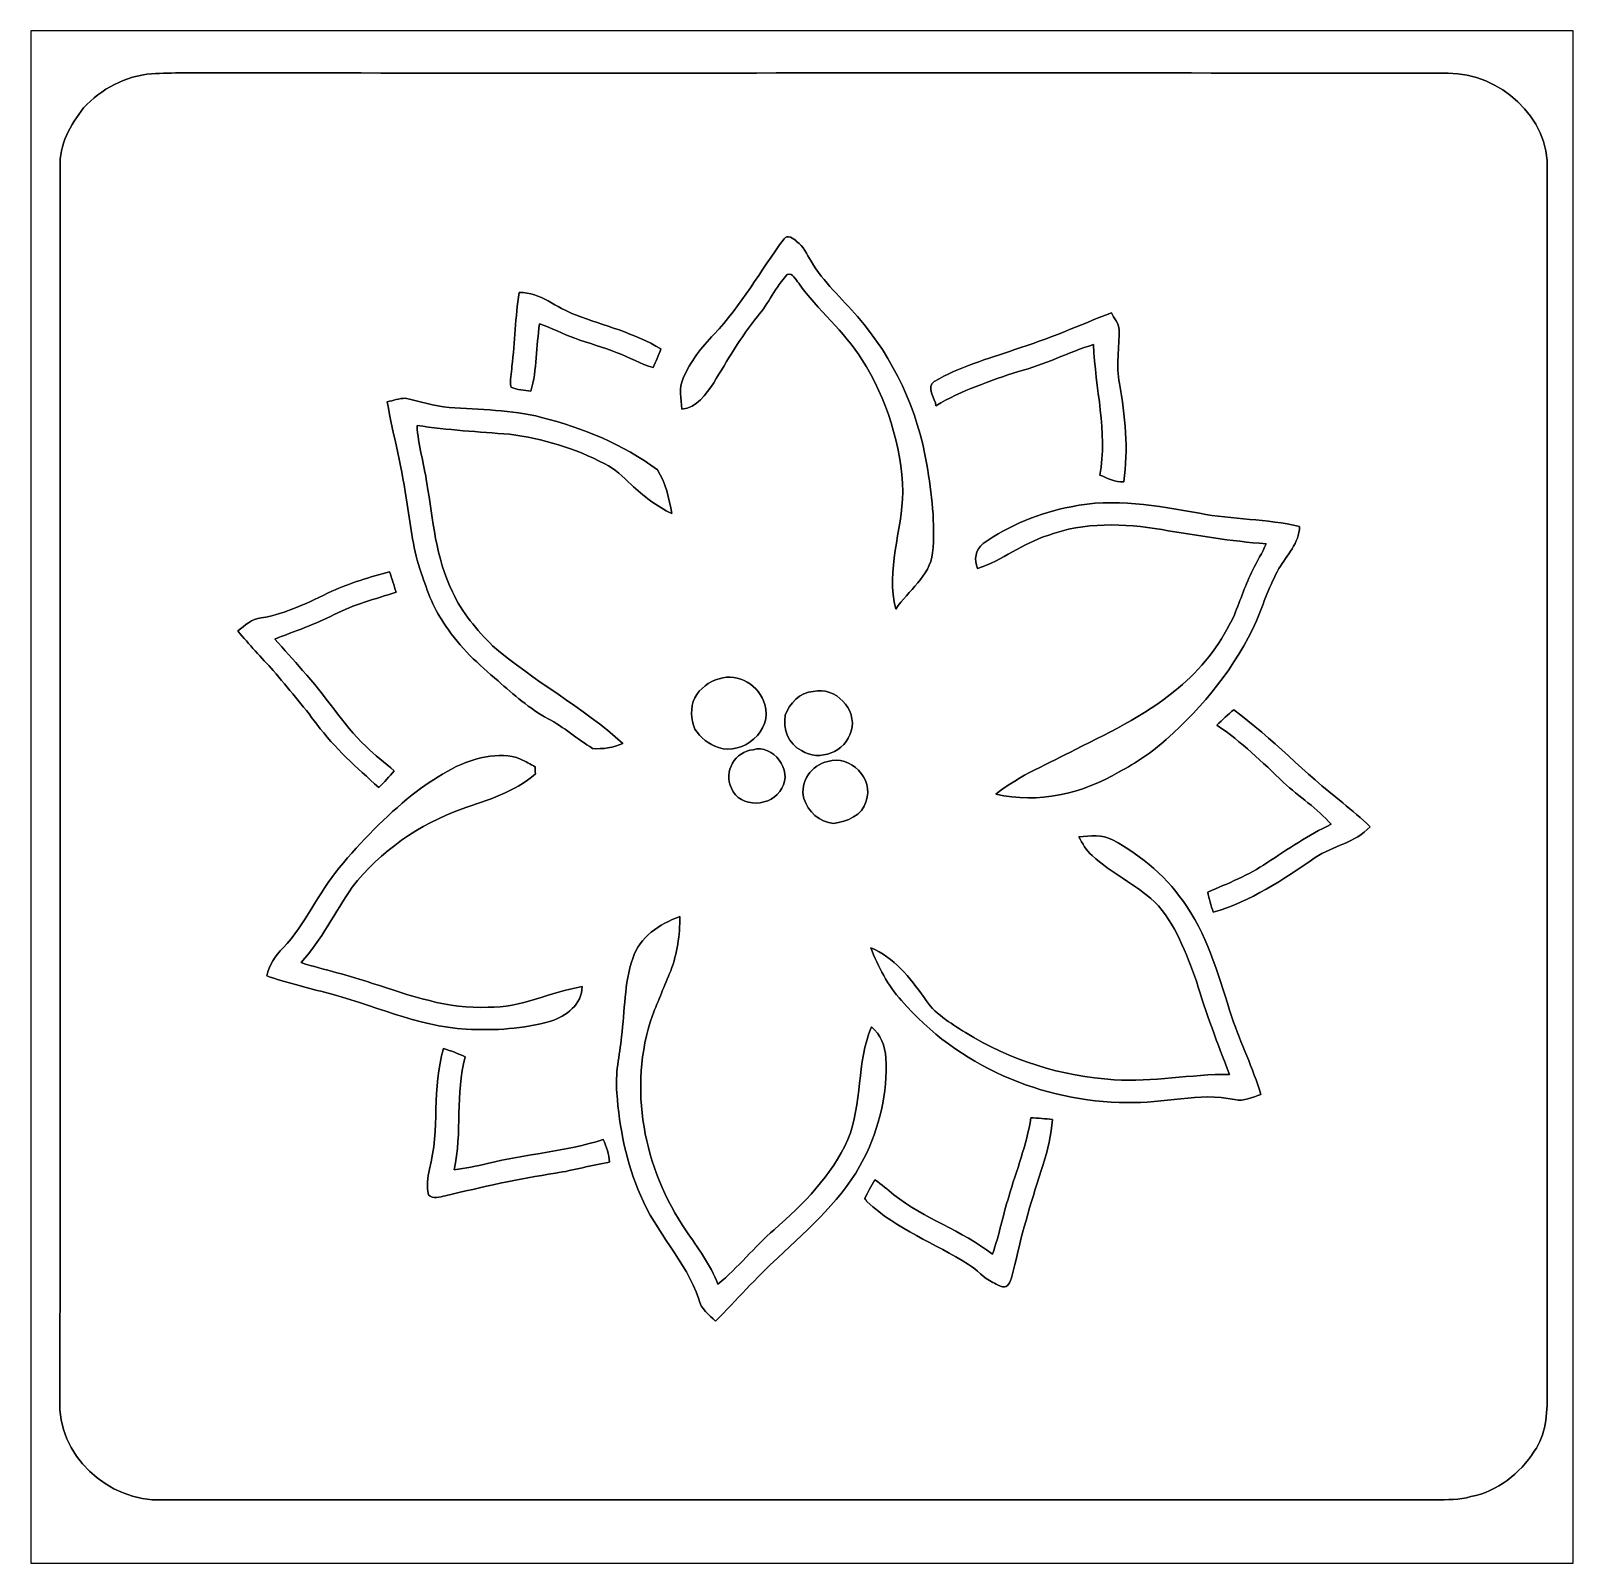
# Model space of a CAD drawing. Header units: centimetres. Extents: x -16.8 to 16.8, y -16.7 to 16.7.
import ezdxf

# ---------------------------------------------------------------- set-up
doc = ezdxf.new("R2010")
doc.units = ezdxf.units.CM
doc.header["$MEASUREMENT"] = 0
doc.layers.add('Layer 1', color=7, linetype='Continuous')

msp = doc.modelspace()

# ---------------------------------------------------------------- linework, layer by layer
at = {"layer": 'Layer 1', "color": 7}
for points, knots in [([(-16.77458, 16.66875), (-16.77458, 16.66875), (16.77458, 16.66875), (16.77458, 16.66875), (16.77458, 16.66875), (16.77458, 16.66875), (16.77458, -16.66875), (16.77458, -16.66875), (16.77458, -16.66875), (16.77458, -16.66875), (-16.77458, -16.66875), (-16.77458, -16.66875), (-16.77458, -16.66875), (-16.77458, -16.66875), (-16.77458, 16.66875), (-16.77458, 16.66875), (-16.77458, 16.66875), (-16.77458, 16.66875), (-16.77458, 16.66875), (-16.77458, 16.66875)], [0, 0, 0, 0, 0.16666667, 0.16666667, 0.16666667, 0.16666667, 0.33333333, 0.33333333, 0.33333333, 0.33333333, 0.5, 0.5, 0.5, 0.5, 0.66666667, 0.66666667, 0.66666667, 0.66666667, 1, 1, 1, 1]), ([(-14.14851, 15.73283), (-14.71295, 15.69579), (-15.24564, 15.40122), (-15.6277, 14.992), (-15.6277, 14.992), (-15.91416, 14.62617), (-16.15969, 14.1859), (-16.13711, 13.70612), (-16.13711, 13.70612), (-16.14382, 4.76885), (-16.1357, -4.16913), (-16.14135, -13.1064), (-16.14135, -13.1064), (-16.22213, -14.30726), (-15.08654, -15.34125), (-13.91779, -15.29327), (-13.91779, -15.29327), (-4.68665, -15.29362), (4.54484, -15.2908), (13.77632, -15.29433), (13.77632, -15.29433), (14.03491, -15.28621), (14.3002, -15.29397), (14.55208, -15.22201), (14.55208, -15.22201), (15.12464, -15.10877), (15.61747, -14.71895), (15.92897, -14.23458), (15.92897, -14.23458), (16.18509, -13.88039), (16.21155, -13.42072), (16.21226, -13.00021), (16.21226, -13.00021), (16.20802, -4.1215), (16.20943, 4.75721), (16.21155, 13.63592), (16.21155, 13.63592), (16.26552, 14.78774), (15.17015, 15.74553), (14.0589, 15.74835), (14.0589, 15.74835), (4.88668, 15.75717), (-4.28625, 15.74659), (-13.45847, 15.75364), (-13.45847, 15.75364), (-13.68884, 15.75435), (-13.91885, 15.74729), (-14.14851, 15.73283)], [0, 0, 0, 0, 0.07692308, 0.07692308, 0.07692308, 0.07692308, 0.15384615, 0.15384615, 0.15384615, 0.15384615, 0.23076923, 0.23076923, 0.23076923, 0.23076923, 0.30769231, 0.30769231, 0.30769231, 0.30769231, 0.38461538, 0.38461538, 0.38461538, 0.38461538, 0.46153846, 0.46153846, 0.46153846, 0.46153846, 0.53846154, 0.53846154, 0.53846154, 0.53846154, 0.61538462, 0.61538462, 0.61538462, 0.61538462, 0.69230769, 0.69230769, 0.69230769, 0.69230769, 0.76923077, 0.76923077, 0.76923077, 0.76923077, 0.84615385, 0.84615385, 0.84615385, 0.84615385, 1, 1, 1, 1]), ([(-0.39053, 12.14085), (-0.32456, 12.24562), (-0.17392, 12.15425), (-0.11994, 12.08652), (-0.11994, 12.08652), (0.0381, 11.98704), (0.10195, 11.80818), (0.1972, 11.65789), (0.1972, 11.65789), (0.46673, 11.20281), (0.86184, 10.84545), (1.20826, 10.45139), (1.20826, 10.45139), (1.99531, 9.54546), (2.51742, 8.41587), (2.71463, 7.23336), (2.71463, 7.23336), (2.81799, 6.59871), (2.90548, 5.95277), (2.84092, 5.30931), (2.84092, 5.30931), (2.77742, 4.79601), (2.31069, 4.49121), (2.03906, 4.08834), (2.03906, 4.08834), (1.81928, 4.93854), (2.17981, 5.78591), (2.19322, 6.63787), (2.19322, 6.63787), (2.16429, 7.65598), (1.84185, 8.65964), (1.3021, 9.52077), (1.3021, 9.52077), (0.92216, 10.13742), (0.33937, 10.58792), (-0.07232, 11.17917), (-0.07232, 11.17917), (-0.14358, 11.25149), (-0.19191, 11.41448), (-0.32103, 11.36756), (-0.32103, 11.36756), (-0.57291, 11.09098), (-0.72919, 10.74385), (-0.96591, 10.45527), (-0.96591, 10.45527), (-1.33421, 10.00866), (-1.62137, 9.50454), (-1.91982, 9.011), (-1.91982, 9.011), (-2.08703, 8.76229), (-2.28529, 8.46561), (-2.61479, 8.44056), (-2.61479, 8.44056), (-2.62784, 8.66105), (-2.68217, 8.89882), (-2.5848, 9.10872), (-2.5848, 9.10872), (-2.42993, 9.46785), (-2.18793, 9.78606), (-1.91488, 10.06404), (-1.91488, 10.06404), (-1.31904, 10.68811), (-0.90664, 11.45505), (-0.39053, 12.14085)], [0, 0, 0, 0, 0.05882353, 0.05882353, 0.05882353, 0.05882353, 0.11764706, 0.11764706, 0.11764706, 0.11764706, 0.17647059, 0.17647059, 0.17647059, 0.17647059, 0.23529412, 0.23529412, 0.23529412, 0.23529412, 0.29411765, 0.29411765, 0.29411765, 0.29411765, 0.35294118, 0.35294118, 0.35294118, 0.35294118, 0.41176471, 0.41176471, 0.41176471, 0.41176471, 0.47058824, 0.47058824, 0.47058824, 0.47058824, 0.52941176, 0.52941176, 0.52941176, 0.52941176, 0.58823529, 0.58823529, 0.58823529, 0.58823529, 0.64705882, 0.64705882, 0.64705882, 0.64705882, 0.70588235, 0.70588235, 0.70588235, 0.70588235, 0.76470588, 0.76470588, 0.76470588, 0.76470588, 0.82352941, 0.82352941, 0.82352941, 0.82352941, 0.88235294, 0.88235294, 0.88235294, 0.88235294, 1, 1, 1, 1]), ([(-6.15244, 10.97386), (-5.68219, 10.98868), (-5.34423, 10.6366), (-4.92619, 10.48844), (-4.92619, 10.48844), (-4.30248, 10.25384), (-3.64349, 10.09474), (-3.06776, 9.74866), (-3.06776, 9.74866), (-3.11926, 9.61037), (-3.18206, 9.47632), (-3.24062, 9.34085), (-3.24062, 9.34085), (-3.51261, 9.41529), (-3.7532, 9.56769), (-4.01743, 9.66294), (-4.01743, 9.66294), (-4.32153, 9.78394), (-4.63832, 9.86861), (-4.94453, 9.98361), (-4.94453, 9.98361), (-5.20524, 10.07145), (-5.44654, 10.20974), (-5.70936, 10.29194), (-5.70936, 10.29194), (-5.78132, 9.80475), (-5.76404, 9.3031), (-5.89633, 8.82579), (-5.89633, 8.82579), (-6.04097, 8.85225), (-6.19372, 8.85261), (-6.32919, 8.91293), (-6.32919, 8.91293), (-6.36799, 9.06321), (-6.31578, 9.21844), (-6.31049, 9.36872), (-6.31049, 9.36872), (-6.24452, 9.90247), (-6.23641, 10.44187), (-6.15244, 10.97386)], [0, 0, 0, 0, 0.09090909, 0.09090909, 0.09090909, 0.09090909, 0.18181818, 0.18181818, 0.18181818, 0.18181818, 0.27272727, 0.27272727, 0.27272727, 0.27272727, 0.36363636, 0.36363636, 0.36363636, 0.36363636, 0.45454545, 0.45454545, 0.45454545, 0.45454545, 0.54545455, 0.54545455, 0.54545455, 0.54545455, 0.63636364, 0.63636364, 0.63636364, 0.63636364, 0.72727273, 0.72727273, 0.72727273, 0.72727273, 0.81818182, 0.81818182, 0.81818182, 0.81818182, 1, 1, 1, 1]), ([(4.6288, 9.73314), (5.34423, 9.95821), (6.03038, 10.26301), (6.72924, 10.53359), (6.72924, 10.53359), (6.78674, 10.41259), (6.89504, 10.30464), (6.90245, 10.16494), (6.90245, 10.16494), (6.89716, 9.77582), (6.83119, 9.38424), (6.90598, 8.9976), (6.90598, 8.9976), (7.02769, 8.29451), (7.10494, 7.56708), (6.99946, 6.85906), (6.99946, 6.85906), (6.81496, 6.82766), (6.64774, 6.94902), (6.47629, 6.99946), (6.47629, 6.99946), (6.65833, 7.95126), (6.37258, 8.89388), (6.34153, 9.84391), (6.34153, 9.84391), (5.78661, 9.6774), (5.27226, 9.39482), (4.70676, 9.25901), (4.70676, 9.25901), (4.09152, 9.05475), (3.47133, 8.84484), (2.91147, 8.51147), (2.91147, 8.51147), (2.90654, 8.6681), (2.68146, 8.9221), (2.8769, 9.0424), (2.8769, 9.0424), (3.42477, 9.35461), (4.03437, 9.53311), (4.6288, 9.73314)], [0, 0, 0, 0, 0.09090909, 0.09090909, 0.09090909, 0.09090909, 0.18181818, 0.18181818, 0.18181818, 0.18181818, 0.27272727, 0.27272727, 0.27272727, 0.27272727, 0.36363636, 0.36363636, 0.36363636, 0.36363636, 0.45454545, 0.45454545, 0.45454545, 0.45454545, 0.54545455, 0.54545455, 0.54545455, 0.54545455, 0.63636364, 0.63636364, 0.63636364, 0.63636364, 0.72727273, 0.72727273, 0.72727273, 0.72727273, 0.81818182, 0.81818182, 0.81818182, 0.81818182, 1, 1, 1, 1]), ([(-9.023, 8.59684), (-8.89282, 8.62471), (-8.76371, 8.67692), (-8.62894, 8.67375), (-8.62894, 8.67375), (-8.31286, 8.60566), (-8.00312, 8.49983), (-7.67856, 8.47549), (-7.67856, 8.47549), (-7.00723, 8.42045), (-6.32425, 8.42998), (-5.66808, 8.25959), (-5.66808, 8.25959), (-4.77097, 8.03028), (-3.8922, 7.67362), (-3.14572, 7.11906), (-3.14572, 7.11906), (-2.96122, 6.84001), (-2.89348, 6.49252), (-2.83245, 6.16585), (-2.83245, 6.16585), (-3.16195, 6.32107), (-3.45123, 6.54897), (-3.71475, 6.79803), (-3.71475, 6.79803), (-3.89537, 6.95995), (-4.06471, 7.14269), (-4.28766, 7.24782), (-4.28766, 7.24782), (-4.93254, 7.58472), (-5.64162, 7.79921), (-6.3627, 7.89058), (-6.3627, 7.89058), (-7.03368, 7.94773), (-7.70784, 7.97913), (-8.37353, 8.08531), (-8.37353, 8.08531), (-8.35237, 7.65986), (-8.22149, 7.25099), (-8.1601, 6.83119), (-8.1601, 6.83119), (-8.02852, 6.03285), (-7.9689, 5.19853), (-7.60024, 4.4637), (-7.60024, 4.4637), (-7.40093, 4.01391), (-7.07778, 3.63149), (-6.72888, 3.28965), (-6.72888, 3.28965), (-5.83494, 2.51566), (-4.77097, 1.96109), (-3.89784, 1.16134), (-3.89784, 1.16134), (-4.10563, 1.08373), (-4.33388, 1.03152), (-4.55542, 1.05728), (-4.55542, 1.05728), (-4.88633, 1.26048), (-5.18054, 1.52047), (-5.5245, 1.70392), (-5.5245, 1.70392), (-5.92949, 1.91735), (-6.2671, 2.2292), (-6.61247, 2.52448), (-6.61247, 2.52448), (-7.02839, 2.88361), (-7.44643, 3.25367), (-7.74629, 3.71969), (-7.74629, 3.71969), (-8.00523, 4.06329), (-8.1467, 4.47358), (-8.28428, 4.87574), (-8.28428, 4.87574), (-8.45785, 5.35622), (-8.50371, 5.86881), (-8.58838, 6.36905), (-8.58838, 6.36905), (-8.68998, 7.12011), (-8.88753, 7.85248), (-9.023, 8.59684)], [0, 0, 0, 0, 0.04761905, 0.04761905, 0.04761905, 0.04761905, 0.0952381, 0.0952381, 0.0952381, 0.0952381, 0.14285714, 0.14285714, 0.14285714, 0.14285714, 0.19047619, 0.19047619, 0.19047619, 0.19047619, 0.23809524, 0.23809524, 0.23809524, 0.23809524, 0.28571429, 0.28571429, 0.28571429, 0.28571429, 0.33333333, 0.33333333, 0.33333333, 0.33333333, 0.38095238, 0.38095238, 0.38095238, 0.38095238, 0.42857143, 0.42857143, 0.42857143, 0.42857143, 0.47619048, 0.47619048, 0.47619048, 0.47619048, 0.52380952, 0.52380952, 0.52380952, 0.52380952, 0.57142857, 0.57142857, 0.57142857, 0.57142857, 0.61904762, 0.61904762, 0.61904762, 0.61904762, 0.66666667, 0.66666667, 0.66666667, 0.66666667, 0.71428571, 0.71428571, 0.71428571, 0.71428571, 0.76190476, 0.76190476, 0.76190476, 0.76190476, 0.80952381, 0.80952381, 0.80952381, 0.80952381, 0.85714286, 0.85714286, 0.85714286, 0.85714286, 0.9047619, 0.9047619, 0.9047619, 0.9047619, 1, 1, 1, 1]), ([(5.85294, 6.31649), (6.78074, 6.51192), (7.73007, 6.33977), (8.64764, 6.17185), (8.64764, 6.17185), (9.36731, 6.03215), (10.11132, 6.05543), (10.82463, 5.88645), (10.82463, 5.88645), (10.81828, 5.52132), (10.54806, 5.2645), (10.37484, 4.97029), (10.37484, 4.97029), (10.1727, 4.60904), (10.04252, 4.21499), (9.88836, 3.83258), (9.88836, 3.83258), (9.43751, 2.8381), (8.73407, 1.97168), (7.92021, 1.25095), (7.92021, 1.25095), (7.61365, 0.97049), (7.26405, 0.73978), (6.89786, 0.54469), (6.89786, 0.54469), (6.10235, 0.07444), (5.12868, -0.15769), (4.21852, 0.06491), (4.21852, 0.06491), (4.73851, 0.47837), (5.36822, 0.72319), (5.9503, 1.03611), (5.9503, 1.03611), (6.76451, 1.43686), (7.59072, 1.84221), (8.2737, 2.45075), (8.2737, 2.45075), (8.75806, 2.86244), (9.13941, 3.38914), (9.40541, 3.96487), (9.40541, 3.96487), (9.53982, 4.29013), (9.64988, 4.62633), (9.80652, 4.94171), (9.80652, 4.94171), (9.90141, 5.13045), (10.01219, 5.31142), (10.09438, 5.50651), (10.09438, 5.50651), (9.33274, 5.5693), (8.57814, 5.68819), (7.82567, 5.81766), (7.82567, 5.81766), (7.00405, 5.95454), (6.13904, 5.98487), (5.3467, 5.69207), (5.3467, 5.69207), (4.80519, 5.51991), (4.35716, 5.14244), (3.81494, 4.9724), (3.81494, 4.9724), (3.74297, 5.1622), (3.76696, 5.37739), (3.94088, 5.51215), (3.94088, 5.51215), (4.50709, 5.91891), (5.17207, 6.17784), (5.85294, 6.31649)], [0, 0, 0, 0, 0.05555556, 0.05555556, 0.05555556, 0.05555556, 0.11111111, 0.11111111, 0.11111111, 0.11111111, 0.16666667, 0.16666667, 0.16666667, 0.16666667, 0.22222222, 0.22222222, 0.22222222, 0.22222222, 0.27777778, 0.27777778, 0.27777778, 0.27777778, 0.33333333, 0.33333333, 0.33333333, 0.33333333, 0.38888889, 0.38888889, 0.38888889, 0.38888889, 0.44444444, 0.44444444, 0.44444444, 0.44444444, 0.5, 0.5, 0.5, 0.5, 0.55555556, 0.55555556, 0.55555556, 0.55555556, 0.61111111, 0.61111111, 0.61111111, 0.61111111, 0.66666667, 0.66666667, 0.66666667, 0.66666667, 0.72222222, 0.72222222, 0.72222222, 0.72222222, 0.77777778, 0.77777778, 0.77777778, 0.77777778, 0.83333333, 0.83333333, 0.83333333, 0.83333333, 0.88888889, 0.88888889, 0.88888889, 0.88888889, 1, 1, 1, 1]), ([(-10.23091, 4.47604), (-9.82768, 4.6609), (-9.39976, 4.7812), (-8.97361, 4.90079), (-8.97361, 4.90079), (-8.9221, 4.75368), (-8.87518, 4.60481), (-8.82968, 4.45558), (-8.82968, 4.45558), (-9.28264, 4.30318), (-9.75184, 4.19171), (-10.17729, 3.96734), (-10.17729, 3.96734), (-10.59251, 3.75497), (-11.03489, 3.6068), (-11.4681, 3.43711), (-11.4681, 3.43711), (-11.26843, 3.20746), (-11.06382, 2.98203), (-10.86238, 2.75378), (-10.86238, 2.75378), (-10.37273, 2.22744), (-10.00619, 1.59667), (-9.48337, 1.09961), (-9.48337, 1.09961), (-9.29323, 0.90699), (-9.07838, 0.74189), (-8.86848, 0.57115), (-8.86848, 0.57115), (-8.9789, 0.44768), (-9.08685, 0.32138), (-9.20856, 0.20849), (-9.20856, 0.20849), (-9.68622, 0.63535), (-10.16564, 1.06786), (-10.55229, 1.58186), (-10.55229, 1.58186), (-10.85321, 1.98438), (-11.17671, 2.36855), (-11.50126, 2.75167), (-11.50126, 2.75167), (-11.76126, 3.03742), (-12.02937, 3.31682), (-12.2749, 3.61562), (-12.2749, 3.61562), (-12.11792, 3.72992), (-11.96799, 3.87914), (-11.76373, 3.89467), (-11.76373, 3.89467), (-11.22045, 3.98815), (-10.72268, 4.23792), (-10.23091, 4.47604)], [0, 0, 0, 0, 0.07142857, 0.07142857, 0.07142857, 0.07142857, 0.14285714, 0.14285714, 0.14285714, 0.14285714, 0.21428571, 0.21428571, 0.21428571, 0.21428571, 0.28571429, 0.28571429, 0.28571429, 0.28571429, 0.35714286, 0.35714286, 0.35714286, 0.35714286, 0.42857143, 0.42857143, 0.42857143, 0.42857143, 0.5, 0.5, 0.5, 0.5, 0.57142857, 0.57142857, 0.57142857, 0.57142857, 0.64285714, 0.64285714, 0.64285714, 0.64285714, 0.71428571, 0.71428571, 0.71428571, 0.71428571, 0.78571429, 0.78571429, 0.78571429, 0.78571429, 0.85714286, 0.85714286, 0.85714286, 0.85714286, 1, 1, 1, 1]), ([(-1.80093, 2.57246), (-1.38007, 2.71074), (-0.92287, 2.42217), (-0.80892, 2.01401), (-0.80892, 2.01401), (-0.63112, 1.44286), (-1.27953, 0.89958), (-1.81645, 1.07633), (-1.81645, 1.07633), (-2.02494, 1.14476), (-2.21544, 1.28976), (-2.32904, 1.47814), (-2.32904, 1.47814), (-2.41229, 1.69263), (-2.43628, 1.94557), (-2.33151, 2.15724), (-2.33151, 2.15724), (-2.22356, 2.36149), (-2.02212, 2.51178), (-1.80093, 2.57246)], [0, 0, 0, 0, 0.16666667, 0.16666667, 0.16666667, 0.16666667, 0.33333333, 0.33333333, 0.33333333, 0.33333333, 0.5, 0.5, 0.5, 0.5, 0.66666667, 0.66666667, 0.66666667, 0.66666667, 1, 1, 1, 1]), ([(0.24518, 2.29482), (0.72743, 2.41088), (1.20968, 1.90712), (1.07068, 1.43545), (1.07068, 1.43545), (0.95709, 0.98496), (0.37324, 0.75636), (-0.01446, 1.01071), (-0.01446, 1.01071), (-0.2921, 1.14512), (-0.41769, 1.48378), (-0.36583, 1.77729), (-0.36583, 1.77729), (-0.27481, 2.04258), (-0.04445, 2.27401), (0.24518, 2.29482)], [0, 0, 0, 0, 0.2, 0.2, 0.2, 0.2, 0.4, 0.4, 0.4, 0.4, 0.6, 0.6, 0.6, 0.6, 1, 1, 1, 1]), ([(9.02723, 1.56139), (9.14188, 1.68169), (9.26712, 1.79141), (9.39306, 1.89971), (9.39306, 1.89971), (10.22985, 1.27952), (10.93893, 0.50976), (11.76161, -0.12771), (11.76161, -0.12771), (11.9634, -0.29598), (12.16836, -0.46249), (12.35816, -0.64558), (12.35816, -0.64558), (12.04207, -1.00013), (11.54183, -1.05692), (11.16295, -1.31939), (11.16295, -1.31939), (10.4708, -1.79105), (9.7596, -2.27965), (8.94256, -2.50366), (8.94256, -2.50366), (8.89882, -2.35938), (8.85896, -2.21403), (8.82615, -2.06728), (8.82615, -2.06728), (9.26853, -1.88595), (9.71232, -1.69863), (10.11273, -1.43334), (10.11273, -1.43334), (10.5664, -1.13348), (11.01725, -0.82621), (11.51079, -0.59443), (11.51079, -0.59443), (11.20881, -0.24518), (10.81123, 0.00176), (10.47679, 0.31679), (10.47679, 0.31679), (10.0136, 0.75389), (9.55887, 1.20579), (9.02723, 1.56139)], [0, 0, 0, 0, 0.09090909, 0.09090909, 0.09090909, 0.09090909, 0.18181818, 0.18181818, 0.18181818, 0.18181818, 0.27272727, 0.27272727, 0.27272727, 0.27272727, 0.36363636, 0.36363636, 0.36363636, 0.36363636, 0.45454545, 0.45454545, 0.45454545, 0.45454545, 0.54545455, 0.54545455, 0.54545455, 0.54545455, 0.63636364, 0.63636364, 0.63636364, 0.63636364, 0.72727273, 0.72727273, 0.72727273, 0.72727273, 0.81818182, 0.81818182, 0.81818182, 0.81818182, 1, 1, 1, 1]), ([(-1.06257, 1.02764), (-0.62724, 1.16346), (-0.19297, 0.57256), (-0.44133, 0.19438), (-0.44133, 0.19438), (-0.63676, -0.21872), (-1.35819, -0.26106), (-1.53705, 0.19156), (-1.53705, 0.19156), (-1.7145, 0.55174), (-1.45062, 0.99624), (-1.06257, 1.02764)], [0, 0, 0, 0, 0.25, 0.25, 0.25, 0.25, 0.5, 0.5, 0.5, 0.5, 1, 1, 1, 1]), ([(-6.87317, 0.87595), (-6.62658, 0.89817), (-6.35423, 0.94156), (-6.12387, 0.82268), (-6.12387, 0.82268), (-6.01345, 0.77435), (-5.90762, 0.71579), (-5.80355, 0.65476), (-5.80355, 0.65476), (-5.80284, 0.60572), (-5.80178, 0.55668), (-5.80037, 0.50729), (-5.80037, 0.50729), (-6.24805, 0.10089), (-6.83824, -0.06209), (-7.39316, -0.26), (-7.39316, -0.26), (-8.32626, -0.59161), (-9.17434, -1.17969), (-9.78359, -1.9625), (-9.78359, -1.9625), (-10.15541, -2.50825), (-10.45175, -3.10656), (-10.89448, -3.60363), (-10.89448, -3.60363), (-10.38084, -3.76767), (-9.85132, -3.87491), (-9.34226, -4.05412), (-9.34226, -4.05412), (-8.5277, -4.318), (-7.69761, -4.62245), (-6.8259, -4.57235), (-6.8259, -4.57235), (-6.1154, -4.58964), (-5.47229, -4.23863), (-4.78367, -4.12538), (-4.78367, -4.12538), (-4.78543, -4.51132), (-5.12516, -4.76744), (-5.461, -4.87504), (-5.461, -4.87504), (-6.05684, -5.04578), (-6.68479, -5.08459), (-7.30179, -5.05001), (-7.30179, -5.05001), (-8.37706, -4.9911), (-9.35673, -4.50356), (-10.3886, -4.2478), (-10.3886, -4.2478), (-10.81017, -4.1402), (-11.23139, -4.03013), (-11.64449, -3.89361), (-11.64449, -3.89361), (-11.58875, -3.6576), (-11.46281, -3.44981), (-11.28501, -3.28507), (-11.28501, -3.28507), (-10.795, -2.76437), (-10.52654, -2.08421), (-10.06475, -1.54164), (-10.06475, -1.54164), (-9.59344, -0.95956), (-9.05757, -0.42898), (-8.48184, 0.05009), (-8.48184, 0.05009), (-7.99218, 0.40005), (-7.4803, 0.77011), (-6.87317, 0.87595)], [0, 0, 0, 0, 0.05555556, 0.05555556, 0.05555556, 0.05555556, 0.11111111, 0.11111111, 0.11111111, 0.11111111, 0.16666667, 0.16666667, 0.16666667, 0.16666667, 0.22222222, 0.22222222, 0.22222222, 0.22222222, 0.27777778, 0.27777778, 0.27777778, 0.27777778, 0.33333333, 0.33333333, 0.33333333, 0.33333333, 0.38888889, 0.38888889, 0.38888889, 0.38888889, 0.44444444, 0.44444444, 0.44444444, 0.44444444, 0.5, 0.5, 0.5, 0.5, 0.55555556, 0.55555556, 0.55555556, 0.55555556, 0.61111111, 0.61111111, 0.61111111, 0.61111111, 0.66666667, 0.66666667, 0.66666667, 0.66666667, 0.72222222, 0.72222222, 0.72222222, 0.72222222, 0.77777778, 0.77777778, 0.77777778, 0.77777778, 0.83333333, 0.83333333, 0.83333333, 0.83333333, 0.88888889, 0.88888889, 0.88888889, 0.88888889, 1, 1, 1, 1]), ([(0.56339, 0.77153), (1.05093, 0.92957), (1.57762, 0.3937), (1.39312, -0.08784), (1.39312, -0.08784), (1.32115, -0.40287), (0.97014, -0.53446), (0.68686, -0.57785), (0.68686, -0.57785), (0.381, -0.54398), (0.12947, -0.31785), (0.04022, -0.02963), (0.04022, -0.02963), (-0.05574, 0.32597), (0.21237, 0.70485), (0.56339, 0.77153)], [0, 0, 0, 0, 0.2, 0.2, 0.2, 0.2, 0.4, 0.4, 0.4, 0.4, 0.6, 0.6, 0.6, 0.6, 1, 1, 1, 1]), ([(6.02051, -0.86431), (6.26674, -0.85019), (6.53203, -0.80151), (6.7564, -0.93416), (6.7564, -0.93416), (7.40234, -1.27494), (7.97101, -1.77271), (8.37247, -2.38584), (8.37247, -2.38584), (8.86213, -3.11115), (9.07944, -3.97228), (9.3532, -4.79249), (9.3532, -4.79249), (9.53876, -5.36222), (9.81428, -5.89915), (9.98255, -6.47488), (9.98255, -6.47488), (9.79664, -6.52956), (9.60826, -6.63081), (9.4107, -6.58213), (9.4107, -6.58213), (8.63459, -6.41738), (7.85283, -6.67491), (7.07284, -6.64633), (7.07284, -6.64633), (5.22287, -6.64281), (3.37467, -5.84235), (2.16782, -4.42877), (2.16782, -4.42877), (1.85843, -4.10139), (1.65911, -3.69288), (1.49437, -3.27872), (1.49437, -3.27872), (1.99778, -3.49285), (2.3495, -3.92959), (2.65748, -4.36316), (2.65748, -4.36316), (2.86773, -4.70782), (3.22333, -4.91384), (3.55424, -5.1248), (3.55424, -5.1248), (4.52543, -5.72946), (5.65079, -6.07977), (6.79168, -6.14998), (6.79168, -6.14998), (7.63129, -6.20995), (8.45961, -6.02721), (9.29852, -6.03568), (9.29852, -6.03568), (9.04134, -5.3661), (8.78276, -4.69653), (8.58132, -4.0072), (8.58132, -4.0072), (8.35942, -3.39513), (8.12482, -2.76049), (7.67045, -2.27824), (7.67045, -2.27824), (7.24852, -1.90183), (6.731, -1.65171), (6.30943, -1.27459), (6.30943, -1.27459), (6.18314, -1.16205), (6.102, -1.01), (6.02051, -0.86431)], [0, 0, 0, 0, 0.05882353, 0.05882353, 0.05882353, 0.05882353, 0.11764706, 0.11764706, 0.11764706, 0.11764706, 0.17647059, 0.17647059, 0.17647059, 0.17647059, 0.23529412, 0.23529412, 0.23529412, 0.23529412, 0.29411765, 0.29411765, 0.29411765, 0.29411765, 0.35294118, 0.35294118, 0.35294118, 0.35294118, 0.41176471, 0.41176471, 0.41176471, 0.41176471, 0.47058824, 0.47058824, 0.47058824, 0.47058824, 0.52941176, 0.52941176, 0.52941176, 0.52941176, 0.58823529, 0.58823529, 0.58823529, 0.58823529, 0.64705882, 0.64705882, 0.64705882, 0.64705882, 0.70588235, 0.70588235, 0.70588235, 0.70588235, 0.76470588, 0.76470588, 0.76470588, 0.76470588, 0.82352941, 0.82352941, 0.82352941, 0.82352941, 0.88235294, 0.88235294, 0.88235294, 0.88235294, 1, 1, 1, 1]), ([(-3.683, -3.51331), (-3.53095, -3.04729), (-3.10092, -2.76084), (-2.65994, -2.60315), (-2.65994, -2.60315), (-2.6543, -3.00179), (-2.7111, -3.40536), (-2.85644, -3.7786), (-2.85644, -3.7786), (-2.98909, -4.10386), (-3.12455, -4.42842), (-3.25473, -4.75509), (-3.25473, -4.75509), (-3.79413, -6.31719), (-3.44311, -8.0899), (-2.52095, -9.43575), (-2.52095, -9.43575), (-2.2666, -9.80722), (-1.9939, -10.17446), (-1.82951, -10.59744), (-1.82951, -10.59744), (-1.38606, -10.24114), (-1.03646, -9.78464), (-0.60501, -9.41423), (-0.60501, -9.41423), (0.0314, -8.85578), (0.64699, -8.23771), (0.99871, -7.45419), (0.99871, -7.45419), (1.31586, -6.66785), (1.18533, -5.78132), (1.50918, -4.99745), (1.50918, -4.99745), (1.71309, -5.16326), (1.80799, -5.41972), (1.82562, -5.67655), (1.82562, -5.67655), (1.86126, -6.43184), (1.68734, -7.1942), (1.34585, -7.8673), (1.34585, -7.8673), (0.90876, -8.72878), (0.16404, -9.36907), (-0.52493, -10.02312), (-0.52493, -10.02312), (-1.00048, -10.45951), (-1.42804, -10.94281), (-1.87854, -11.40389), (-1.87854, -11.40389), (-2.02494, -11.26455), (-2.20274, -11.13367), (-2.24578, -10.922), (-2.24578, -10.922), (-2.52413, -10.09156), (-3.19017, -9.46997), (-3.5119, -8.66105), (-3.5119, -8.66105), (-3.82235, -7.96043), (-3.97334, -7.19843), (-4.02837, -6.43714), (-4.02837, -6.43714), (-4.06859, -6.02509), (-3.9691, -5.62116), (-3.9243, -5.21476), (-3.9243, -5.21476), (-3.8541, -4.64785), (-3.86891, -4.05977), (-3.683, -3.51331)], [0, 0, 0, 0, 0.05555556, 0.05555556, 0.05555556, 0.05555556, 0.11111111, 0.11111111, 0.11111111, 0.11111111, 0.16666667, 0.16666667, 0.16666667, 0.16666667, 0.22222222, 0.22222222, 0.22222222, 0.22222222, 0.27777778, 0.27777778, 0.27777778, 0.27777778, 0.33333333, 0.33333333, 0.33333333, 0.33333333, 0.38888889, 0.38888889, 0.38888889, 0.38888889, 0.44444444, 0.44444444, 0.44444444, 0.44444444, 0.5, 0.5, 0.5, 0.5, 0.55555556, 0.55555556, 0.55555556, 0.55555556, 0.61111111, 0.61111111, 0.61111111, 0.61111111, 0.66666667, 0.66666667, 0.66666667, 0.66666667, 0.72222222, 0.72222222, 0.72222222, 0.72222222, 0.77777778, 0.77777778, 0.77777778, 0.77777778, 0.83333333, 0.83333333, 0.83333333, 0.83333333, 0.88888889, 0.88888889, 0.88888889, 0.88888889, 1, 1, 1, 1]), ([(-7.79498, -5.47017), (-7.63693, -5.52626), (-7.47642, -5.57918), (-7.32437, -5.65115), (-7.32437, -5.65115), (-7.54733, -6.45336), (-7.38611, -7.30003), (-7.56708, -8.10966), (-7.56708, -8.10966), (-7.32226, -8.0832), (-7.0806, -8.03134), (-6.84142, -7.97313), (-6.84142, -7.97313), (-6.00781, -7.77099), (-5.1435, -7.71066), (-4.32259, -7.45384), (-4.32259, -7.45384), (-4.25979, -7.61083), (-4.18818, -7.77028), (-4.18994, -7.94314), (-4.18994, -7.94314), (-4.58258, -8.01053), (-4.9657, -8.12236), (-5.35975, -8.18303), (-5.35975, -8.18303), (-6.16797, -8.30474), (-6.96489, -8.48924), (-7.76041, -8.67516), (-7.76041, -8.67516), (-7.87576, -8.69774), (-8.02958, -8.7563), (-8.12729, -8.65364), (-8.12729, -8.65364), (-8.15834, -8.46914), (-8.15164, -8.27828), (-8.10189, -8.09801), (-8.10189, -8.09801), (-7.87435, -7.23759), (-8.0578, -6.32425), (-7.79498, -5.47017)], [0, 0, 0, 0, 0.09090909, 0.09090909, 0.09090909, 0.09090909, 0.18181818, 0.18181818, 0.18181818, 0.18181818, 0.27272727, 0.27272727, 0.27272727, 0.27272727, 0.36363636, 0.36363636, 0.36363636, 0.36363636, 0.45454545, 0.45454545, 0.45454545, 0.45454545, 0.54545455, 0.54545455, 0.54545455, 0.54545455, 0.63636364, 0.63636364, 0.63636364, 0.63636364, 0.72727273, 0.72727273, 0.72727273, 0.72727273, 0.81818182, 0.81818182, 0.81818182, 0.81818182, 1, 1, 1, 1]), ([(4.97911, -6.97794), (5.13644, -6.98818), (5.29414, -7.00052), (5.45183, -7.01499), (5.45183, -7.01499), (5.41091, -7.34554), (5.35234, -7.6768), (5.24545, -7.99324), (5.24545, -7.99324), (5.01544, -8.7122), (4.79072, -9.43398), (4.63197, -10.1727), (4.63197, -10.1727), (4.58823, -10.32298), (4.57271, -10.48914), (4.47992, -10.61932), (4.47992, -10.61932), (4.38856, -10.73044), (4.24109, -10.58439), (4.14831, -10.5604), (4.14831, -10.5604), (3.94582, -10.46797), (3.81388, -10.27853), (3.62056, -10.17164), (3.62056, -10.17164), (2.89701, -9.70209), (2.05528, -9.41035), (1.42099, -8.8078), (1.42099, -8.8078), (1.40053, -8.78558), (1.38324, -8.76159), (1.36948, -8.73548), (1.36948, -8.73548), (1.42557, -8.59155), (1.51412, -8.46349), (1.58574, -8.32767), (1.58574, -8.32767), (1.72791, -8.43033), (1.86373, -8.54181), (1.9999, -8.65258), (1.9999, -8.65258), (2.65677, -9.17646), (3.47698, -9.43187), (4.14232, -9.94339), (4.14232, -9.94339), (4.29154, -9.53629), (4.36598, -9.10802), (4.49827, -8.69597), (4.49827, -8.69597), (4.66478, -8.12518), (4.88738, -7.56849), (4.97911, -6.97794)], [0, 0, 0, 0, 0.07142857, 0.07142857, 0.07142857, 0.07142857, 0.14285714, 0.14285714, 0.14285714, 0.14285714, 0.21428571, 0.21428571, 0.21428571, 0.21428571, 0.28571429, 0.28571429, 0.28571429, 0.28571429, 0.35714286, 0.35714286, 0.35714286, 0.35714286, 0.42857143, 0.42857143, 0.42857143, 0.42857143, 0.5, 0.5, 0.5, 0.5, 0.57142857, 0.57142857, 0.57142857, 0.57142857, 0.64285714, 0.64285714, 0.64285714, 0.64285714, 0.71428571, 0.71428571, 0.71428571, 0.71428571, 0.78571429, 0.78571429, 0.78571429, 0.78571429, 0.85714286, 0.85714286, 0.85714286, 0.85714286, 1, 1, 1, 1])]:
    msp.add_open_spline(points, degree=3, knots=knots, dxfattribs=at)
at = {"layer": 'Layer 1', "color": 251}
for points, knots in [([(-14.14851, 15.73283), (-13.91885, 15.74729), (-13.68884, 15.75435), (-13.45847, 15.75364), (-13.45847, 15.75364), (-4.28625, 15.74659), (4.88668, 15.75717), (14.0589, 15.74835), (14.0589, 15.74835), (15.17015, 15.74553), (16.26552, 14.78774), (16.21155, 13.63592), (16.21155, 13.63592), (16.20943, 4.75721), (16.20802, -4.1215), (16.21226, -13.00021), (16.21226, -13.00021), (16.21155, -13.42072), (16.18509, -13.88039), (15.92897, -14.23458), (15.92897, -14.23458), (15.61747, -14.71895), (15.12464, -15.10877), (14.55208, -15.22201), (14.55208, -15.22201), (14.3002, -15.29397), (14.03491, -15.28621), (13.77632, -15.29433), (13.77632, -15.29433), (4.54484, -15.2908), (-4.68665, -15.29362), (-13.91779, -15.29327), (-13.91779, -15.29327), (-15.08654, -15.34125), (-16.22213, -14.30726), (-16.14135, -13.1064), (-16.14135, -13.1064), (-16.1357, -4.16913), (-16.14382, 4.76885), (-16.13711, 13.70612), (-16.13711, 13.70612), (-16.15969, 14.1859), (-15.91416, 14.62617), (-15.6277, 14.992), (-15.6277, 14.992), (-15.24564, 15.40122), (-14.71295, 15.69579), (-14.14851, 15.73283), (-14.14851, 15.73283), (-14.14851, 15.73283), (-14.14851, 15.73283), (-14.14851, 15.73283)], [0, 0, 0, 0, 0.07142857, 0.07142857, 0.07142857, 0.07142857, 0.14285714, 0.14285714, 0.14285714, 0.14285714, 0.21428571, 0.21428571, 0.21428571, 0.21428571, 0.28571429, 0.28571429, 0.28571429, 0.28571429, 0.35714286, 0.35714286, 0.35714286, 0.35714286, 0.42857143, 0.42857143, 0.42857143, 0.42857143, 0.5, 0.5, 0.5, 0.5, 0.57142857, 0.57142857, 0.57142857, 0.57142857, 0.64285714, 0.64285714, 0.64285714, 0.64285714, 0.71428571, 0.71428571, 0.71428571, 0.71428571, 0.78571429, 0.78571429, 0.78571429, 0.78571429, 0.85714286, 0.85714286, 0.85714286, 0.85714286, 1, 1, 1, 1]), ([(-0.39053, 12.14085), (-0.90664, 11.45505), (-1.31904, 10.68811), (-1.91488, 10.06404), (-1.91488, 10.06404), (-2.18793, 9.78606), (-2.42993, 9.46785), (-2.5848, 9.10872), (-2.5848, 9.10872), (-2.68217, 8.89882), (-2.62784, 8.66105), (-2.61479, 8.44056), (-2.61479, 8.44056), (-2.28529, 8.46561), (-2.08703, 8.76229), (-1.91982, 9.011), (-1.91982, 9.011), (-1.62137, 9.50454), (-1.33421, 10.00866), (-0.96591, 10.45527), (-0.96591, 10.45527), (-0.72919, 10.74385), (-0.57291, 11.09098), (-0.32103, 11.36756), (-0.32103, 11.36756), (-0.19191, 11.41448), (-0.14358, 11.25149), (-0.07232, 11.17917), (-0.07232, 11.17917), (0.33937, 10.58792), (0.92216, 10.13742), (1.3021, 9.52077), (1.3021, 9.52077), (1.84185, 8.65964), (2.16429, 7.65598), (2.19322, 6.63787), (2.19322, 6.63787), (2.17981, 5.78591), (1.81928, 4.93854), (2.03906, 4.08834), (2.03906, 4.08834), (2.31069, 4.49121), (2.77742, 4.79601), (2.84092, 5.30931), (2.84092, 5.30931), (2.90548, 5.95277), (2.81799, 6.59871), (2.71463, 7.23336), (2.71463, 7.23336), (2.51742, 8.41587), (1.99531, 9.54546), (1.20826, 10.45139), (1.20826, 10.45139), (0.86184, 10.84545), (0.46673, 11.20281), (0.1972, 11.65789), (0.1972, 11.65789), (0.10195, 11.80818), (0.0381, 11.98704), (-0.11994, 12.08652), (-0.11994, 12.08652), (-0.17392, 12.15425), (-0.32456, 12.24562), (-0.39053, 12.14085), (-0.39053, 12.14085), (-0.39053, 12.14085), (-0.39053, 12.14085), (-0.39053, 12.14085)], [0, 0, 0, 0, 0.05555556, 0.05555556, 0.05555556, 0.05555556, 0.11111111, 0.11111111, 0.11111111, 0.11111111, 0.16666667, 0.16666667, 0.16666667, 0.16666667, 0.22222222, 0.22222222, 0.22222222, 0.22222222, 0.27777778, 0.27777778, 0.27777778, 0.27777778, 0.33333333, 0.33333333, 0.33333333, 0.33333333, 0.38888889, 0.38888889, 0.38888889, 0.38888889, 0.44444444, 0.44444444, 0.44444444, 0.44444444, 0.5, 0.5, 0.5, 0.5, 0.55555556, 0.55555556, 0.55555556, 0.55555556, 0.61111111, 0.61111111, 0.61111111, 0.61111111, 0.66666667, 0.66666667, 0.66666667, 0.66666667, 0.72222222, 0.72222222, 0.72222222, 0.72222222, 0.77777778, 0.77777778, 0.77777778, 0.77777778, 0.83333333, 0.83333333, 0.83333333, 0.83333333, 0.88888889, 0.88888889, 0.88888889, 0.88888889, 1, 1, 1, 1]), ([(-6.15244, 10.97386), (-6.23641, 10.44187), (-6.24452, 9.90247), (-6.31049, 9.36872), (-6.31049, 9.36872), (-6.31578, 9.21844), (-6.36799, 9.06321), (-6.32919, 8.91293), (-6.32919, 8.91293), (-6.19372, 8.85261), (-6.04097, 8.85225), (-5.89633, 8.82579), (-5.89633, 8.82579), (-5.76404, 9.3031), (-5.78132, 9.80475), (-5.70936, 10.29194), (-5.70936, 10.29194), (-5.44654, 10.20974), (-5.20524, 10.07145), (-4.94453, 9.98361), (-4.94453, 9.98361), (-4.63832, 9.86861), (-4.32153, 9.78394), (-4.01743, 9.66294), (-4.01743, 9.66294), (-3.7532, 9.56769), (-3.51261, 9.41529), (-3.24062, 9.34085), (-3.24062, 9.34085), (-3.18206, 9.47632), (-3.11926, 9.61037), (-3.06776, 9.74866), (-3.06776, 9.74866), (-3.64349, 10.09474), (-4.30248, 10.25384), (-4.92619, 10.48844), (-4.92619, 10.48844), (-5.34423, 10.6366), (-5.68219, 10.98868), (-6.15244, 10.97386), (-6.15244, 10.97386), (-6.15244, 10.97386), (-6.15244, 10.97386), (-6.15244, 10.97386)], [0, 0, 0, 0, 0.08333333, 0.08333333, 0.08333333, 0.08333333, 0.16666667, 0.16666667, 0.16666667, 0.16666667, 0.25, 0.25, 0.25, 0.25, 0.33333333, 0.33333333, 0.33333333, 0.33333333, 0.41666667, 0.41666667, 0.41666667, 0.41666667, 0.5, 0.5, 0.5, 0.5, 0.58333333, 0.58333333, 0.58333333, 0.58333333, 0.66666667, 0.66666667, 0.66666667, 0.66666667, 0.75, 0.75, 0.75, 0.75, 0.83333333, 0.83333333, 0.83333333, 0.83333333, 1, 1, 1, 1]), ([(4.6288, 9.73314), (4.03437, 9.53311), (3.42477, 9.35461), (2.8769, 9.0424), (2.8769, 9.0424), (2.68146, 8.9221), (2.90654, 8.6681), (2.91147, 8.51147), (2.91147, 8.51147), (3.47133, 8.84484), (4.09152, 9.05475), (4.70676, 9.25901), (4.70676, 9.25901), (5.27226, 9.39482), (5.78661, 9.6774), (6.34153, 9.84391), (6.34153, 9.84391), (6.37258, 8.89388), (6.65833, 7.95126), (6.47629, 6.99946), (6.47629, 6.99946), (6.64774, 6.94902), (6.81496, 6.82766), (6.99946, 6.85906), (6.99946, 6.85906), (7.10494, 7.56708), (7.02769, 8.29451), (6.90598, 8.9976), (6.90598, 8.9976), (6.83119, 9.38424), (6.89716, 9.77582), (6.90245, 10.16494), (6.90245, 10.16494), (6.89504, 10.30464), (6.78674, 10.41259), (6.72924, 10.53359), (6.72924, 10.53359), (6.03038, 10.26301), (5.34423, 9.95821), (4.6288, 9.73314), (4.6288, 9.73314), (4.6288, 9.73314), (4.6288, 9.73314), (4.6288, 9.73314)], [0, 0, 0, 0, 0.08333333, 0.08333333, 0.08333333, 0.08333333, 0.16666667, 0.16666667, 0.16666667, 0.16666667, 0.25, 0.25, 0.25, 0.25, 0.33333333, 0.33333333, 0.33333333, 0.33333333, 0.41666667, 0.41666667, 0.41666667, 0.41666667, 0.5, 0.5, 0.5, 0.5, 0.58333333, 0.58333333, 0.58333333, 0.58333333, 0.66666667, 0.66666667, 0.66666667, 0.66666667, 0.75, 0.75, 0.75, 0.75, 0.83333333, 0.83333333, 0.83333333, 0.83333333, 1, 1, 1, 1]), ([(-9.023, 8.59684), (-8.88753, 7.85248), (-8.68998, 7.12011), (-8.58838, 6.36905), (-8.58838, 6.36905), (-8.50371, 5.86881), (-8.45785, 5.35622), (-8.28428, 4.87574), (-8.28428, 4.87574), (-8.1467, 4.47358), (-8.00523, 4.06329), (-7.74629, 3.71969), (-7.74629, 3.71969), (-7.44643, 3.25367), (-7.02839, 2.88361), (-6.61247, 2.52448), (-6.61247, 2.52448), (-6.2671, 2.2292), (-5.92949, 1.91735), (-5.5245, 1.70392), (-5.5245, 1.70392), (-5.18054, 1.52047), (-4.88633, 1.26048), (-4.55542, 1.05728), (-4.55542, 1.05728), (-4.33388, 1.03152), (-4.10563, 1.08373), (-3.89784, 1.16134), (-3.89784, 1.16134), (-4.77097, 1.96109), (-5.83494, 2.51566), (-6.72888, 3.28965), (-6.72888, 3.28965), (-7.07778, 3.63149), (-7.40093, 4.01391), (-7.60024, 4.4637), (-7.60024, 4.4637), (-7.9689, 5.19853), (-8.02852, 6.03285), (-8.1601, 6.83119), (-8.1601, 6.83119), (-8.22149, 7.25099), (-8.35237, 7.65986), (-8.37353, 8.08531), (-8.37353, 8.08531), (-7.70784, 7.97913), (-7.03368, 7.94773), (-6.3627, 7.89058), (-6.3627, 7.89058), (-5.64162, 7.79921), (-4.93254, 7.58472), (-4.28766, 7.24782), (-4.28766, 7.24782), (-4.06471, 7.14269), (-3.89537, 6.95995), (-3.71475, 6.79803), (-3.71475, 6.79803), (-3.45123, 6.54897), (-3.16195, 6.32107), (-2.83245, 6.16585), (-2.83245, 6.16585), (-2.89348, 6.49252), (-2.96122, 6.84001), (-3.14572, 7.11906), (-3.14572, 7.11906), (-3.8922, 7.67362), (-4.77097, 8.03028), (-5.66808, 8.25959), (-5.66808, 8.25959), (-6.32425, 8.42998), (-7.00723, 8.42045), (-7.67856, 8.47549), (-7.67856, 8.47549), (-8.00312, 8.49983), (-8.31286, 8.60566), (-8.62894, 8.67375), (-8.62894, 8.67375), (-8.76371, 8.67692), (-8.89282, 8.62471), (-9.023, 8.59684), (-9.023, 8.59684), (-9.023, 8.59684), (-9.023, 8.59684), (-9.023, 8.59684)], [0, 0, 0, 0, 0.04545455, 0.04545455, 0.04545455, 0.04545455, 0.09090909, 0.09090909, 0.09090909, 0.09090909, 0.13636364, 0.13636364, 0.13636364, 0.13636364, 0.18181818, 0.18181818, 0.18181818, 0.18181818, 0.22727273, 0.22727273, 0.22727273, 0.22727273, 0.27272727, 0.27272727, 0.27272727, 0.27272727, 0.31818182, 0.31818182, 0.31818182, 0.31818182, 0.36363636, 0.36363636, 0.36363636, 0.36363636, 0.40909091, 0.40909091, 0.40909091, 0.40909091, 0.45454545, 0.45454545, 0.45454545, 0.45454545, 0.5, 0.5, 0.5, 0.5, 0.54545455, 0.54545455, 0.54545455, 0.54545455, 0.59090909, 0.59090909, 0.59090909, 0.59090909, 0.63636364, 0.63636364, 0.63636364, 0.63636364, 0.68181818, 0.68181818, 0.68181818, 0.68181818, 0.72727273, 0.72727273, 0.72727273, 0.72727273, 0.77272727, 0.77272727, 0.77272727, 0.77272727, 0.81818182, 0.81818182, 0.81818182, 0.81818182, 0.86363636, 0.86363636, 0.86363636, 0.86363636, 0.90909091, 0.90909091, 0.90909091, 0.90909091, 1, 1, 1, 1]), ([(5.85294, 6.31649), (5.17207, 6.17784), (4.50709, 5.91891), (3.94088, 5.51215), (3.94088, 5.51215), (3.76696, 5.37739), (3.74297, 5.1622), (3.81494, 4.9724), (3.81494, 4.9724), (4.35716, 5.14244), (4.80519, 5.51991), (5.3467, 5.69207), (5.3467, 5.69207), (6.13904, 5.98487), (7.00405, 5.95454), (7.82567, 5.81766), (7.82567, 5.81766), (8.57814, 5.68819), (9.33274, 5.5693), (10.09438, 5.50651), (10.09438, 5.50651), (10.01219, 5.31142), (9.90141, 5.13045), (9.80652, 4.94171), (9.80652, 4.94171), (9.64988, 4.62633), (9.53982, 4.29013), (9.40541, 3.96487), (9.40541, 3.96487), (9.13941, 3.38914), (8.75806, 2.86244), (8.2737, 2.45075), (8.2737, 2.45075), (7.59072, 1.84221), (6.76451, 1.43686), (5.9503, 1.03611), (5.9503, 1.03611), (5.36822, 0.72319), (4.73851, 0.47837), (4.21852, 0.06491), (4.21852, 0.06491), (5.12868, -0.15769), (6.10235, 0.07444), (6.89786, 0.54469), (6.89786, 0.54469), (7.26405, 0.73978), (7.61365, 0.97049), (7.92021, 1.25095), (7.92021, 1.25095), (8.73407, 1.97168), (9.43751, 2.8381), (9.88836, 3.83258), (9.88836, 3.83258), (10.04252, 4.21499), (10.1727, 4.60904), (10.37484, 4.97029), (10.37484, 4.97029), (10.54806, 5.2645), (10.81828, 5.52132), (10.82463, 5.88645), (10.82463, 5.88645), (10.11132, 6.05543), (9.36731, 6.03215), (8.64764, 6.17185), (8.64764, 6.17185), (7.73007, 6.33977), (6.78074, 6.51192), (5.85294, 6.31649), (5.85294, 6.31649), (5.85294, 6.31649), (5.85294, 6.31649), (5.85294, 6.31649)], [0, 0, 0, 0, 0.05263158, 0.05263158, 0.05263158, 0.05263158, 0.10526316, 0.10526316, 0.10526316, 0.10526316, 0.15789474, 0.15789474, 0.15789474, 0.15789474, 0.21052632, 0.21052632, 0.21052632, 0.21052632, 0.26315789, 0.26315789, 0.26315789, 0.26315789, 0.31578947, 0.31578947, 0.31578947, 0.31578947, 0.36842105, 0.36842105, 0.36842105, 0.36842105, 0.42105263, 0.42105263, 0.42105263, 0.42105263, 0.47368421, 0.47368421, 0.47368421, 0.47368421, 0.52631579, 0.52631579, 0.52631579, 0.52631579, 0.57894737, 0.57894737, 0.57894737, 0.57894737, 0.63157895, 0.63157895, 0.63157895, 0.63157895, 0.68421053, 0.68421053, 0.68421053, 0.68421053, 0.73684211, 0.73684211, 0.73684211, 0.73684211, 0.78947368, 0.78947368, 0.78947368, 0.78947368, 0.84210526, 0.84210526, 0.84210526, 0.84210526, 0.89473684, 0.89473684, 0.89473684, 0.89473684, 1, 1, 1, 1]), ([(-10.23091, 4.47604), (-10.72268, 4.23792), (-11.22045, 3.98815), (-11.76373, 3.89467), (-11.76373, 3.89467), (-11.96799, 3.87914), (-12.11792, 3.72992), (-12.2749, 3.61562), (-12.2749, 3.61562), (-12.02937, 3.31682), (-11.76126, 3.03742), (-11.50126, 2.75167), (-11.50126, 2.75167), (-11.17671, 2.36855), (-10.85321, 1.98438), (-10.55229, 1.58186), (-10.55229, 1.58186), (-10.16564, 1.06786), (-9.68622, 0.63535), (-9.20856, 0.20849), (-9.20856, 0.20849), (-9.08685, 0.32138), (-8.9789, 0.44768), (-8.86848, 0.57115), (-8.86848, 0.57115), (-9.07838, 0.74189), (-9.29323, 0.90699), (-9.48337, 1.09961), (-9.48337, 1.09961), (-10.00619, 1.59667), (-10.37273, 2.22744), (-10.86238, 2.75378), (-10.86238, 2.75378), (-11.06382, 2.98203), (-11.26843, 3.20746), (-11.4681, 3.43711), (-11.4681, 3.43711), (-11.03489, 3.6068), (-10.59251, 3.75497), (-10.17729, 3.96734), (-10.17729, 3.96734), (-9.75184, 4.19171), (-9.28264, 4.30318), (-8.82968, 4.45558), (-8.82968, 4.45558), (-8.87518, 4.60481), (-8.9221, 4.75368), (-8.97361, 4.90079), (-8.97361, 4.90079), (-9.39976, 4.7812), (-9.82768, 4.6609), (-10.23091, 4.47604), (-10.23091, 4.47604), (-10.23091, 4.47604), (-10.23091, 4.47604), (-10.23091, 4.47604)], [0, 0, 0, 0, 0.06666667, 0.06666667, 0.06666667, 0.06666667, 0.13333333, 0.13333333, 0.13333333, 0.13333333, 0.2, 0.2, 0.2, 0.2, 0.26666667, 0.26666667, 0.26666667, 0.26666667, 0.33333333, 0.33333333, 0.33333333, 0.33333333, 0.4, 0.4, 0.4, 0.4, 0.46666667, 0.46666667, 0.46666667, 0.46666667, 0.53333333, 0.53333333, 0.53333333, 0.53333333, 0.6, 0.6, 0.6, 0.6, 0.66666667, 0.66666667, 0.66666667, 0.66666667, 0.73333333, 0.73333333, 0.73333333, 0.73333333, 0.8, 0.8, 0.8, 0.8, 0.86666667, 0.86666667, 0.86666667, 0.86666667, 1, 1, 1, 1]), ([(-1.80093, 2.57246), (-2.02212, 2.51178), (-2.22356, 2.36149), (-2.33151, 2.15724), (-2.33151, 2.15724), (-2.43628, 1.94557), (-2.41229, 1.69263), (-2.32904, 1.47814), (-2.32904, 1.47814), (-2.21544, 1.28976), (-2.02494, 1.14476), (-1.81645, 1.07633), (-1.81645, 1.07633), (-1.27953, 0.89958), (-0.63112, 1.44286), (-0.80892, 2.01401), (-0.80892, 2.01401), (-0.92287, 2.42217), (-1.38007, 2.71074), (-1.80093, 2.57246), (-1.80093, 2.57246), (-1.80093, 2.57246), (-1.80093, 2.57246), (-1.80093, 2.57246)], [0, 0, 0, 0, 0.14285714, 0.14285714, 0.14285714, 0.14285714, 0.28571429, 0.28571429, 0.28571429, 0.28571429, 0.42857143, 0.42857143, 0.42857143, 0.42857143, 0.57142857, 0.57142857, 0.57142857, 0.57142857, 0.71428571, 0.71428571, 0.71428571, 0.71428571, 1, 1, 1, 1]), ([(0.24518, 2.29482), (-0.04445, 2.27401), (-0.27481, 2.04258), (-0.36583, 1.77729), (-0.36583, 1.77729), (-0.41769, 1.48378), (-0.2921, 1.14512), (-0.01446, 1.01071), (-0.01446, 1.01071), (0.37324, 0.75636), (0.95709, 0.98496), (1.07068, 1.43545), (1.07068, 1.43545), (1.20968, 1.90712), (0.72743, 2.41088), (0.24518, 2.29482), (0.24518, 2.29482), (0.24518, 2.29482), (0.24518, 2.29482), (0.24518, 2.29482)], [0, 0, 0, 0, 0.16666667, 0.16666667, 0.16666667, 0.16666667, 0.33333333, 0.33333333, 0.33333333, 0.33333333, 0.5, 0.5, 0.5, 0.5, 0.66666667, 0.66666667, 0.66666667, 0.66666667, 1, 1, 1, 1]), ([(9.02723, 1.56139), (9.55887, 1.20579), (10.0136, 0.75389), (10.47679, 0.31679), (10.47679, 0.31679), (10.81123, 0.00176), (11.20881, -0.24518), (11.51079, -0.59443), (11.51079, -0.59443), (11.01725, -0.82621), (10.5664, -1.13348), (10.11273, -1.43334), (10.11273, -1.43334), (9.71232, -1.69863), (9.26853, -1.88595), (8.82615, -2.06728), (8.82615, -2.06728), (8.85896, -2.21403), (8.89882, -2.35938), (8.94256, -2.50366), (8.94256, -2.50366), (9.7596, -2.27965), (10.4708, -1.79105), (11.16295, -1.31939), (11.16295, -1.31939), (11.54183, -1.05692), (12.04207, -1.00013), (12.35816, -0.64558), (12.35816, -0.64558), (12.16836, -0.46249), (11.9634, -0.29598), (11.76161, -0.12771), (11.76161, -0.12771), (10.93893, 0.50976), (10.22985, 1.27952), (9.39306, 1.89971), (9.39306, 1.89971), (9.26712, 1.79141), (9.14188, 1.68169), (9.02723, 1.56139), (9.02723, 1.56139), (9.02723, 1.56139), (9.02723, 1.56139), (9.02723, 1.56139)], [0, 0, 0, 0, 0.08333333, 0.08333333, 0.08333333, 0.08333333, 0.16666667, 0.16666667, 0.16666667, 0.16666667, 0.25, 0.25, 0.25, 0.25, 0.33333333, 0.33333333, 0.33333333, 0.33333333, 0.41666667, 0.41666667, 0.41666667, 0.41666667, 0.5, 0.5, 0.5, 0.5, 0.58333333, 0.58333333, 0.58333333, 0.58333333, 0.66666667, 0.66666667, 0.66666667, 0.66666667, 0.75, 0.75, 0.75, 0.75, 0.83333333, 0.83333333, 0.83333333, 0.83333333, 1, 1, 1, 1]), ([(-1.06257, 1.02764), (-1.45062, 0.99624), (-1.7145, 0.55174), (-1.53705, 0.19156), (-1.53705, 0.19156), (-1.35819, -0.26106), (-0.63676, -0.21872), (-0.44133, 0.19438), (-0.44133, 0.19438), (-0.19297, 0.57256), (-0.62724, 1.16346), (-1.06257, 1.02764), (-1.06257, 1.02764), (-1.06257, 1.02764), (-1.06257, 1.02764), (-1.06257, 1.02764)], [0, 0, 0, 0, 0.2, 0.2, 0.2, 0.2, 0.4, 0.4, 0.4, 0.4, 0.6, 0.6, 0.6, 0.6, 1, 1, 1, 1]), ([(-6.87317, 0.87595), (-7.4803, 0.77011), (-7.99218, 0.40005), (-8.48184, 0.05009), (-8.48184, 0.05009), (-9.05757, -0.42898), (-9.59344, -0.95956), (-10.06475, -1.54164), (-10.06475, -1.54164), (-10.52654, -2.08421), (-10.795, -2.76437), (-11.28501, -3.28507), (-11.28501, -3.28507), (-11.46281, -3.44981), (-11.58875, -3.6576), (-11.64449, -3.89361), (-11.64449, -3.89361), (-11.23139, -4.03013), (-10.81017, -4.1402), (-10.3886, -4.2478), (-10.3886, -4.2478), (-9.35673, -4.50356), (-8.37706, -4.9911), (-7.30179, -5.05001), (-7.30179, -5.05001), (-6.68479, -5.08459), (-6.05684, -5.04578), (-5.461, -4.87504), (-5.461, -4.87504), (-5.12516, -4.76744), (-4.78543, -4.51132), (-4.78367, -4.12538), (-4.78367, -4.12538), (-5.47229, -4.23863), (-6.1154, -4.58964), (-6.8259, -4.57235), (-6.8259, -4.57235), (-7.69761, -4.62245), (-8.5277, -4.318), (-9.34226, -4.05412), (-9.34226, -4.05412), (-9.85132, -3.87491), (-10.38084, -3.76767), (-10.89448, -3.60363), (-10.89448, -3.60363), (-10.45175, -3.10656), (-10.15541, -2.50825), (-9.78359, -1.9625), (-9.78359, -1.9625), (-9.17434, -1.17969), (-8.32626, -0.59161), (-7.39316, -0.26), (-7.39316, -0.26), (-6.83824, -0.06209), (-6.24805, 0.10089), (-5.80037, 0.50729), (-5.80037, 0.50729), (-5.80178, 0.55668), (-5.80284, 0.60572), (-5.80355, 0.65476), (-5.80355, 0.65476), (-5.90762, 0.71579), (-6.01345, 0.77435), (-6.12387, 0.82268), (-6.12387, 0.82268), (-6.35423, 0.94156), (-6.62658, 0.89817), (-6.87317, 0.87595), (-6.87317, 0.87595), (-6.87317, 0.87595), (-6.87317, 0.87595), (-6.87317, 0.87595)], [0, 0, 0, 0, 0.05263158, 0.05263158, 0.05263158, 0.05263158, 0.10526316, 0.10526316, 0.10526316, 0.10526316, 0.15789474, 0.15789474, 0.15789474, 0.15789474, 0.21052632, 0.21052632, 0.21052632, 0.21052632, 0.26315789, 0.26315789, 0.26315789, 0.26315789, 0.31578947, 0.31578947, 0.31578947, 0.31578947, 0.36842105, 0.36842105, 0.36842105, 0.36842105, 0.42105263, 0.42105263, 0.42105263, 0.42105263, 0.47368421, 0.47368421, 0.47368421, 0.47368421, 0.52631579, 0.52631579, 0.52631579, 0.52631579, 0.57894737, 0.57894737, 0.57894737, 0.57894737, 0.63157895, 0.63157895, 0.63157895, 0.63157895, 0.68421053, 0.68421053, 0.68421053, 0.68421053, 0.73684211, 0.73684211, 0.73684211, 0.73684211, 0.78947368, 0.78947368, 0.78947368, 0.78947368, 0.84210526, 0.84210526, 0.84210526, 0.84210526, 0.89473684, 0.89473684, 0.89473684, 0.89473684, 1, 1, 1, 1]), ([(0.56339, 0.77153), (0.21237, 0.70485), (-0.05574, 0.32597), (0.04022, -0.02963), (0.04022, -0.02963), (0.12947, -0.31785), (0.381, -0.54398), (0.68686, -0.57785), (0.68686, -0.57785), (0.97014, -0.53446), (1.32115, -0.40287), (1.39312, -0.08784), (1.39312, -0.08784), (1.57762, 0.3937), (1.05093, 0.92957), (0.56339, 0.77153), (0.56339, 0.77153), (0.56339, 0.77153), (0.56339, 0.77153), (0.56339, 0.77153)], [0, 0, 0, 0, 0.16666667, 0.16666667, 0.16666667, 0.16666667, 0.33333333, 0.33333333, 0.33333333, 0.33333333, 0.5, 0.5, 0.5, 0.5, 0.66666667, 0.66666667, 0.66666667, 0.66666667, 1, 1, 1, 1]), ([(6.02051, -0.86431), (6.102, -1.01), (6.18314, -1.16205), (6.30943, -1.27459), (6.30943, -1.27459), (6.731, -1.65171), (7.24852, -1.90183), (7.67045, -2.27824), (7.67045, -2.27824), (8.12482, -2.76049), (8.35942, -3.39513), (8.58132, -4.0072), (8.58132, -4.0072), (8.78276, -4.69653), (9.04134, -5.3661), (9.29852, -6.03568), (9.29852, -6.03568), (8.45961, -6.02721), (7.63129, -6.20995), (6.79168, -6.14998), (6.79168, -6.14998), (5.65079, -6.07977), (4.52543, -5.72946), (3.55424, -5.1248), (3.55424, -5.1248), (3.22333, -4.91384), (2.86773, -4.70782), (2.65748, -4.36316), (2.65748, -4.36316), (2.3495, -3.92959), (1.99778, -3.49285), (1.49437, -3.27872), (1.49437, -3.27872), (1.65911, -3.69288), (1.85843, -4.10139), (2.16782, -4.42877), (2.16782, -4.42877), (3.37467, -5.84235), (5.22287, -6.64281), (7.07284, -6.64633), (7.07284, -6.64633), (7.85283, -6.67491), (8.63459, -6.41738), (9.4107, -6.58213), (9.4107, -6.58213), (9.60826, -6.63081), (9.79664, -6.52956), (9.98255, -6.47488), (9.98255, -6.47488), (9.81428, -5.89915), (9.53876, -5.36222), (9.3532, -4.79249), (9.3532, -4.79249), (9.07944, -3.97228), (8.86213, -3.11115), (8.37247, -2.38584), (8.37247, -2.38584), (7.97101, -1.77271), (7.40234, -1.27494), (6.7564, -0.93416), (6.7564, -0.93416), (6.53203, -0.80151), (6.26674, -0.85019), (6.02051, -0.86431), (6.02051, -0.86431), (6.02051, -0.86431), (6.02051, -0.86431), (6.02051, -0.86431)], [0, 0, 0, 0, 0.05555556, 0.05555556, 0.05555556, 0.05555556, 0.11111111, 0.11111111, 0.11111111, 0.11111111, 0.16666667, 0.16666667, 0.16666667, 0.16666667, 0.22222222, 0.22222222, 0.22222222, 0.22222222, 0.27777778, 0.27777778, 0.27777778, 0.27777778, 0.33333333, 0.33333333, 0.33333333, 0.33333333, 0.38888889, 0.38888889, 0.38888889, 0.38888889, 0.44444444, 0.44444444, 0.44444444, 0.44444444, 0.5, 0.5, 0.5, 0.5, 0.55555556, 0.55555556, 0.55555556, 0.55555556, 0.61111111, 0.61111111, 0.61111111, 0.61111111, 0.66666667, 0.66666667, 0.66666667, 0.66666667, 0.72222222, 0.72222222, 0.72222222, 0.72222222, 0.77777778, 0.77777778, 0.77777778, 0.77777778, 0.83333333, 0.83333333, 0.83333333, 0.83333333, 0.88888889, 0.88888889, 0.88888889, 0.88888889, 1, 1, 1, 1]), ([(-3.683, -3.51331), (-3.86891, -4.05977), (-3.8541, -4.64785), (-3.9243, -5.21476), (-3.9243, -5.21476), (-3.9691, -5.62116), (-4.06859, -6.02509), (-4.02837, -6.43714), (-4.02837, -6.43714), (-3.97334, -7.19843), (-3.82235, -7.96043), (-3.5119, -8.66105), (-3.5119, -8.66105), (-3.19017, -9.46997), (-2.52413, -10.09156), (-2.24578, -10.922), (-2.24578, -10.922), (-2.20274, -11.13367), (-2.02494, -11.26455), (-1.87854, -11.40389), (-1.87854, -11.40389), (-1.42804, -10.94281), (-1.00048, -10.45951), (-0.52493, -10.02312), (-0.52493, -10.02312), (0.16404, -9.36907), (0.90876, -8.72878), (1.34585, -7.8673), (1.34585, -7.8673), (1.68734, -7.1942), (1.86126, -6.43184), (1.82562, -5.67655), (1.82562, -5.67655), (1.80799, -5.41972), (1.71309, -5.16326), (1.50918, -4.99745), (1.50918, -4.99745), (1.18533, -5.78132), (1.31586, -6.66785), (0.99871, -7.45419), (0.99871, -7.45419), (0.64699, -8.23771), (0.0314, -8.85578), (-0.60501, -9.41423), (-0.60501, -9.41423), (-1.03646, -9.78464), (-1.38606, -10.24114), (-1.82951, -10.59744), (-1.82951, -10.59744), (-1.9939, -10.17446), (-2.2666, -9.80722), (-2.52095, -9.43575), (-2.52095, -9.43575), (-3.44311, -8.0899), (-3.79413, -6.31719), (-3.25473, -4.75509), (-3.25473, -4.75509), (-3.12455, -4.42842), (-2.98909, -4.10386), (-2.85644, -3.7786), (-2.85644, -3.7786), (-2.7111, -3.40536), (-2.6543, -3.00179), (-2.65994, -2.60315), (-2.65994, -2.60315), (-3.10092, -2.76084), (-3.53095, -3.04729), (-3.683, -3.51331), (-3.683, -3.51331), (-3.683, -3.51331), (-3.683, -3.51331), (-3.683, -3.51331)], [0, 0, 0, 0, 0.05263158, 0.05263158, 0.05263158, 0.05263158, 0.10526316, 0.10526316, 0.10526316, 0.10526316, 0.15789474, 0.15789474, 0.15789474, 0.15789474, 0.21052632, 0.21052632, 0.21052632, 0.21052632, 0.26315789, 0.26315789, 0.26315789, 0.26315789, 0.31578947, 0.31578947, 0.31578947, 0.31578947, 0.36842105, 0.36842105, 0.36842105, 0.36842105, 0.42105263, 0.42105263, 0.42105263, 0.42105263, 0.47368421, 0.47368421, 0.47368421, 0.47368421, 0.52631579, 0.52631579, 0.52631579, 0.52631579, 0.57894737, 0.57894737, 0.57894737, 0.57894737, 0.63157895, 0.63157895, 0.63157895, 0.63157895, 0.68421053, 0.68421053, 0.68421053, 0.68421053, 0.73684211, 0.73684211, 0.73684211, 0.73684211, 0.78947368, 0.78947368, 0.78947368, 0.78947368, 0.84210526, 0.84210526, 0.84210526, 0.84210526, 0.89473684, 0.89473684, 0.89473684, 0.89473684, 1, 1, 1, 1]), ([(-7.79498, -5.47017), (-8.0578, -6.32425), (-7.87435, -7.23759), (-8.10189, -8.09801), (-8.10189, -8.09801), (-8.15164, -8.27828), (-8.15834, -8.46914), (-8.12729, -8.65364), (-8.12729, -8.65364), (-8.02958, -8.7563), (-7.87576, -8.69774), (-7.76041, -8.67516), (-7.76041, -8.67516), (-6.96489, -8.48924), (-6.16797, -8.30474), (-5.35975, -8.18303), (-5.35975, -8.18303), (-4.9657, -8.12236), (-4.58258, -8.01053), (-4.18994, -7.94314), (-4.18994, -7.94314), (-4.18818, -7.77028), (-4.25979, -7.61083), (-4.32259, -7.45384), (-4.32259, -7.45384), (-5.1435, -7.71066), (-6.00781, -7.77099), (-6.84142, -7.97313), (-6.84142, -7.97313), (-7.0806, -8.03134), (-7.32226, -8.0832), (-7.56708, -8.10966), (-7.56708, -8.10966), (-7.38611, -7.30003), (-7.54733, -6.45336), (-7.32437, -5.65115), (-7.32437, -5.65115), (-7.47642, -5.57918), (-7.63693, -5.52626), (-7.79498, -5.47017), (-7.79498, -5.47017), (-7.79498, -5.47017), (-7.79498, -5.47017), (-7.79498, -5.47017)], [0, 0, 0, 0, 0.08333333, 0.08333333, 0.08333333, 0.08333333, 0.16666667, 0.16666667, 0.16666667, 0.16666667, 0.25, 0.25, 0.25, 0.25, 0.33333333, 0.33333333, 0.33333333, 0.33333333, 0.41666667, 0.41666667, 0.41666667, 0.41666667, 0.5, 0.5, 0.5, 0.5, 0.58333333, 0.58333333, 0.58333333, 0.58333333, 0.66666667, 0.66666667, 0.66666667, 0.66666667, 0.75, 0.75, 0.75, 0.75, 0.83333333, 0.83333333, 0.83333333, 0.83333333, 1, 1, 1, 1]), ([(4.97911, -6.97794), (4.88738, -7.56849), (4.66478, -8.12518), (4.49827, -8.69597), (4.49827, -8.69597), (4.36598, -9.10802), (4.29154, -9.53629), (4.14232, -9.94339), (4.14232, -9.94339), (3.47698, -9.43187), (2.65677, -9.17646), (1.9999, -8.65258), (1.9999, -8.65258), (1.86373, -8.54181), (1.72791, -8.43033), (1.58574, -8.32767), (1.58574, -8.32767), (1.51412, -8.46349), (1.42557, -8.59155), (1.36948, -8.73548), (1.36948, -8.73548), (1.38324, -8.76159), (1.40053, -8.78558), (1.42099, -8.8078), (1.42099, -8.8078), (2.05528, -9.41035), (2.89701, -9.70209), (3.62056, -10.17164), (3.62056, -10.17164), (3.81388, -10.27853), (3.94582, -10.46797), (4.14831, -10.5604), (4.14831, -10.5604), (4.24109, -10.58439), (4.38856, -10.73044), (4.47992, -10.61932), (4.47992, -10.61932), (4.57271, -10.48914), (4.58823, -10.32298), (4.63197, -10.1727), (4.63197, -10.1727), (4.79072, -9.43398), (5.01544, -8.7122), (5.24545, -7.99324), (5.24545, -7.99324), (5.35234, -7.6768), (5.41091, -7.34554), (5.45183, -7.01499), (5.45183, -7.01499), (5.29414, -7.00052), (5.13644, -6.98818), (4.97911, -6.97794)], [0, 0, 0, 0, 0.07142857, 0.07142857, 0.07142857, 0.07142857, 0.14285714, 0.14285714, 0.14285714, 0.14285714, 0.21428571, 0.21428571, 0.21428571, 0.21428571, 0.28571429, 0.28571429, 0.28571429, 0.28571429, 0.35714286, 0.35714286, 0.35714286, 0.35714286, 0.42857143, 0.42857143, 0.42857143, 0.42857143, 0.5, 0.5, 0.5, 0.5, 0.57142857, 0.57142857, 0.57142857, 0.57142857, 0.64285714, 0.64285714, 0.64285714, 0.64285714, 0.71428571, 0.71428571, 0.71428571, 0.71428571, 0.78571429, 0.78571429, 0.78571429, 0.78571429, 0.85714286, 0.85714286, 0.85714286, 0.85714286, 1, 1, 1, 1])]:
    msp.add_open_spline(points, degree=3, knots=knots, dxfattribs=at)

doc.saveas('drawing.dxf')
